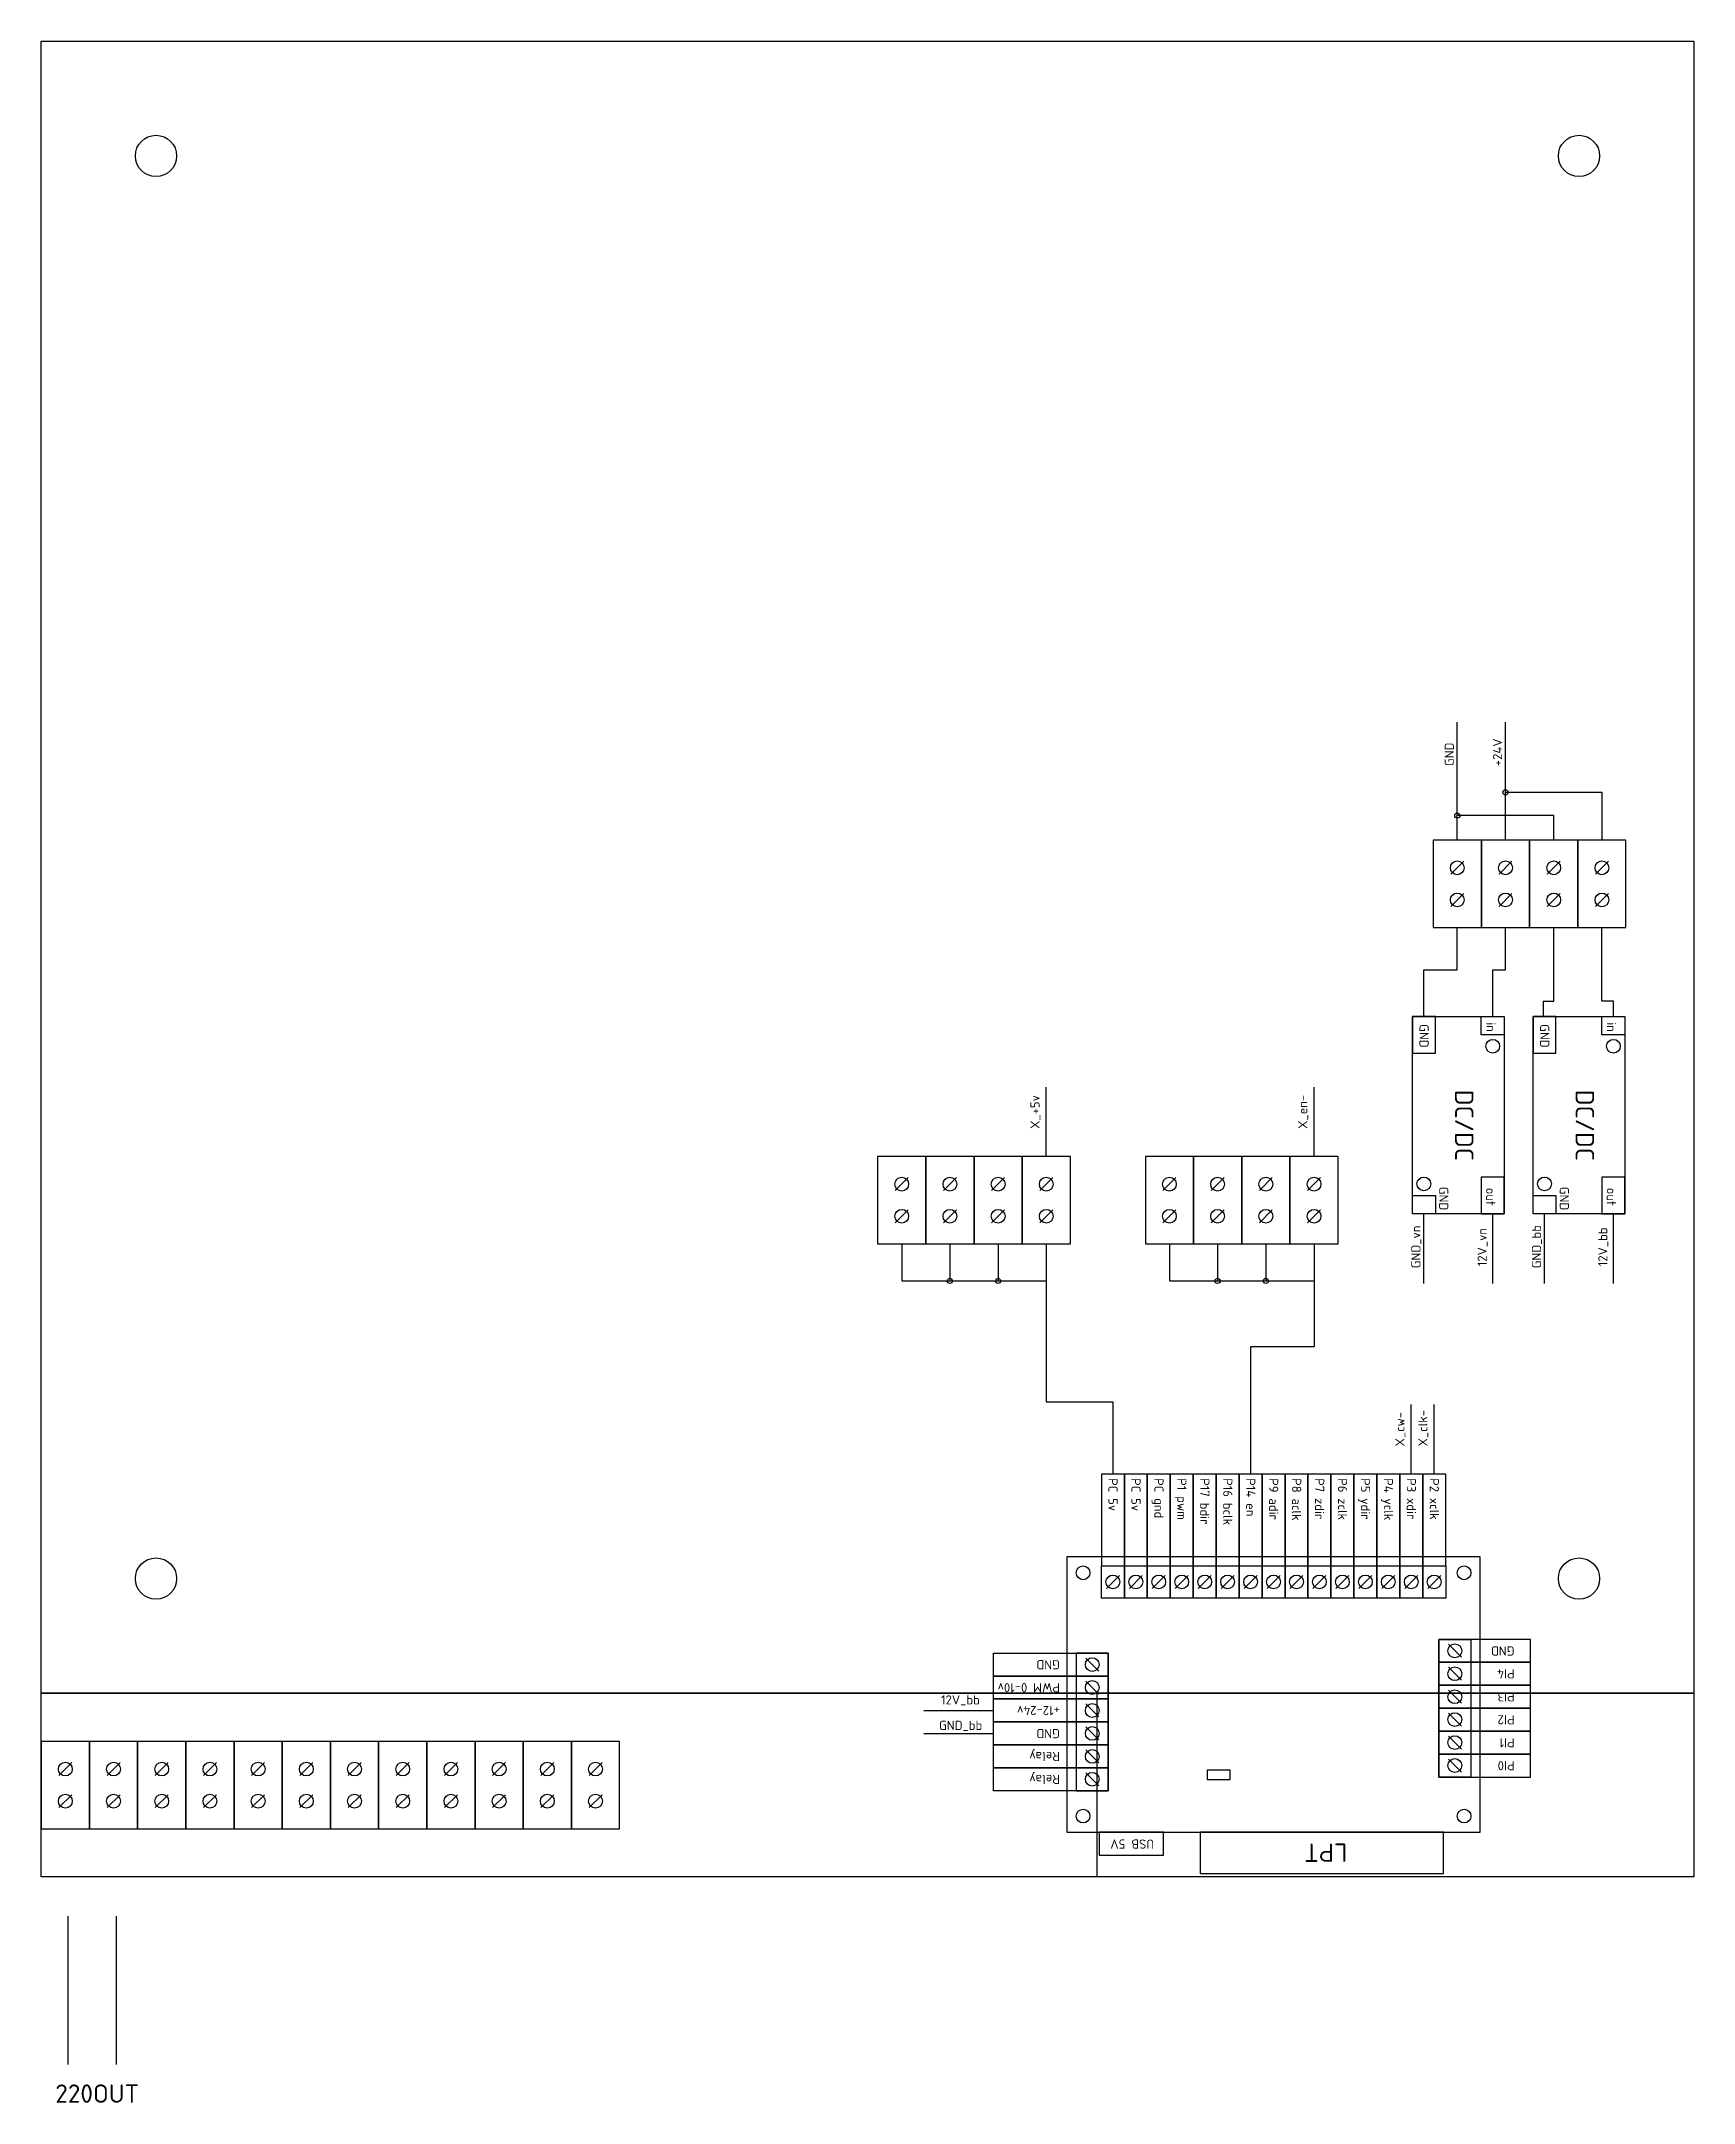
# Model space of a CAD drawing. Header units: millimetres. Extents: x 0 to 1196, y -142 to 844.
# Drawn here: x 836.3 to 1196.3, y -89.2 to 360 of the extents above; entities that cross this region are included whole.
import ezdxf

# ---------------------------------------------------------------- set-up
doc = ezdxf.new("R2010")
doc.units = ezdxf.units.MM
doc.styles.get("Standard").update_dxf_attribs({"font": 'isocpeur.ttf'})

msp = doc.modelspace()

# ---------------------------------------------------------------- texts
for s, height, rotation, p in [('GND', 2, 90, (1144.042, 202.042)), ('+24V', 2, 90, (1154.542, 202.042)), ('GND', 2, 270, (1136.544, 145.821)), ('in', 2, 270, (1151.119, 146.23)), ('GND', 2, 270, (1162.824, 145.821)), ('in', 2, 270, (1177.399, 146.23)), ('X_en-', 2, 90, (1112.114, 122.993)), ('DC/DC', 4, 270, (1144.307, 131.525)), ('DC/DC', 4, 270, (1170.587, 131.525)), ('X_+5v', 2, 90, (1053.792, 122.993)), ('GND', 2, 270, (1140.835, 110.388)), ('out', 2, 270, (1151.076, 110.173)), ('GND', 2, 270, (1167.115, 110.388)), ('out', 2, 270, (1177.356, 110.173)), ('GND_vn', 2, 90, (1136.762, 92.603)), ('12V_vn', 2, 90, (1151.21, 93.051)), ('GND_bb', 2, 90, (1163.042, 92.603)), ('12V_bb', 2, 90, (1177.49, 93.051)), ('X_cw-', 2, 90, (1133.293, 53.807)), ('X_clk-', 2, 90, (1138.293, 53.807)), ('PC 5v', 2, 270, (1068.792, 46.876)), ('PC 5v', 2, 270, (1073.792, 46.876)), ('PC gnd', 2, 270, (1078.792, 46.876)), ('P1 pwm', 2, 270, (1083.792, 46.876)), ('P17 bdir', 2, 270, (1088.792, 46.876)), ('P16 bclk', 2, 270, (1093.792, 46.876)), ('P14 en', 2, 270, (1098.792, 46.876)), ('P9 adir', 2, 270, (1103.792, 46.876)), ('P8 aclk', 2, 270, (1108.792, 46.876)), ('P7 zdir', 2, 270, (1113.792, 46.876)), ('P6 zclk', 2, 270, (1118.792, 46.876)), ('P5 ydir', 2, 270, (1123.792, 46.876)), ('P4 yclk', 2, 270, (1128.792, 46.876)), ('P3 xdir', 2, 270, (1133.792, 46.876)), ('P2 xclk', 2, 270, (1138.792, 46.876)), ('GND', 2, 180, (1157.254, 10.23)), ('GND', 2, 180, (1058.223, 7.23)), ('PI4', 2, 180, (1157.254, 5.23)), ('PWM 0-10v', 2, 180, (1058.223, 2.23)), ('PI3', 2, 180, (1157.254, 0.23)), ('+12-24v', 2, 180, (1058.223, -2.77)), ('GND', 2, 180, (1058.223, -7.77)), ('PI2', 2, 180, (1157.254, -4.77)), ('Relay', 2, 180, (1058.223, -12.77)), ('PI1', 2, 180, (1157.254, -9.77)), ('Relay', 2, 180, (1058.223, -17.77)), ('PI0', 2, 180, (1157.254, -14.77)), ('USB 5V', 2, 180, (1078.749, -31.851)), ('LPT', 4, 180, (1120.795, -32.717))]:
    msp.add_text(s, height=height, rotation=rotation).set_placement(p)
for s, height, p in [('12V_bb', 2, (1032.315, -2.436)), ('GND_bb', 2, (1031.868, -7.988)), ('220OUT', 4, (839.365, -89.222))]:
    msp.add_text(s, height=height).set_placement(p)

# ---------------------------------------------------------------- linework, layer by layer
for p, q in [((1144.791, 185.886), (1144.791, 211.638)), ((1155.291, 185.886), (1155.291, 211.638)), ((1143.376, 178.472), (1146.205, 181.3)), ((1153.876, 178.472), (1156.705, 181.3)), ((1164.376, 178.472), (1167.205, 181.3)), ((1174.876, 178.472), (1177.705, 181.3)), ((1143.376, 171.472), (1146.205, 174.3)), ((1153.876, 171.472), (1156.705, 174.3)), ((1164.376, 171.472), (1167.205, 174.3)), ((1174.876, 171.472), (1177.705, 174.3)), ((1055.258, 116.949), (1055.258, 132.12)), ((1113.58, 116.949), (1113.58, 132.12)), ((1022.344, 109.535), (1025.172, 112.364)), ((1032.844, 109.535), (1035.672, 112.364)), ((1043.344, 109.535), (1046.172, 112.364)), ((1053.844, 109.535), (1056.672, 112.364)), ((1080.665, 109.535), (1083.494, 112.364)), ((1091.165, 109.535), (1093.994, 112.364)), ((1101.665, 109.535), (1104.494, 112.364)), ((1112.165, 109.535), (1114.994, 112.364)), ((1022.344, 102.535), (1025.172, 105.364)), ((1032.844, 102.535), (1035.672, 105.364)), ((1043.344, 102.535), (1046.172, 105.364)), ((1053.844, 102.535), (1056.672, 105.364)), ((1080.665, 102.535), (1083.494, 105.364)), ((1091.165, 102.535), (1093.994, 105.364)), ((1101.665, 102.535), (1104.494, 105.364)), ((1112.165, 102.535), (1114.994, 105.364)), ((1137.511, 89.324), (1137.511, 104.494)), ((1152.511, 89.324), (1152.511, 104.494)), ((1163.791, 89.324), (1163.791, 104.494)), ((1178.791, 89.324), (1178.791, 104.494)), ((1034.258, 97.949), (1034.258, 89.869)), ((1044.758, 97.949), (1044.758, 89.869)), ((1092.58, 97.949), (1092.58, 89.869)), ((1103.08, 97.949), (1103.08, 89.869)), ((1134.759, 47.763), (1134.759, 62.934)), ((1139.759, 47.763), (1139.759, 62.934)), ((1068.345, 22.849), (1071.173, 25.678)), ((1073.345, 22.849), (1076.173, 25.678)), ((1078.345, 22.849), (1081.173, 25.678)), ((1083.345, 22.849), (1086.173, 25.678)), ((1088.345, 22.849), (1091.173, 25.678)), ((1093.345, 22.849), (1096.173, 25.678)), ((1098.345, 22.849), (1101.173, 25.678)), ((1103.345, 22.849), (1106.173, 25.678)), ((1108.345, 22.849), (1111.173, 25.678)), ((1113.345, 22.849), (1116.173, 25.678)), ((1118.345, 22.849), (1121.173, 25.678)), ((1123.345, 22.849), (1126.173, 25.678)), ((1128.345, 22.849), (1131.173, 25.678)), ((1133.345, 22.849), (1136.173, 25.678)), ((1138.345, 22.849), (1141.173, 25.678)), ((1142.845, 10.678), (1145.673, 7.849)), ((1063.845, 7.678), (1066.673, 4.849)), ((1142.845, 5.678), (1145.673, 2.849)), ((1063.845, 2.678), (1066.673, -0.151)), ((1142.845, 0.678), (1145.673, -2.151)), ((1028.588, -3.737), (1043.759, -3.737)), ((1063.845, -2.322), (1066.673, -5.151)), ((1066.304, -40), (1066.304, 0)), ((1142.845, -4.322), (1145.673, -7.151)), ((1028.588, -8.737), (1043.759, -8.737)), ((1063.845, -7.322), (1066.673, -10.151)), ((1063.845, -12.322), (1066.673, -15.151)), ((1142.845, -9.322), (1145.673, -12.151)), ((840.139, -17.914), (842.968, -15.086)), ((850.639, -17.914), (853.468, -15.086)), ((861.139, -17.914), (863.968, -15.086)), ((871.639, -17.914), (874.468, -15.086)), ((882.139, -17.914), (884.968, -15.086)), ((892.639, -17.914), (895.468, -15.086)), ((903.139, -17.914), (905.968, -15.086)), ((913.639, -17.914), (916.468, -15.086)), ((924.139, -17.914), (926.968, -15.086)), ((934.639, -17.914), (937.468, -15.086)), ((945.139, -17.914), (947.968, -15.086)), ((955.639, -17.914), (958.468, -15.086)), ((1063.845, -17.322), (1066.673, -20.151)), ((1142.845, -14.322), (1145.673, -17.151)), ((840.139, -24.914), (842.968, -22.086)), ((850.639, -24.914), (853.468, -22.086)), ((861.139, -24.914), (863.968, -22.086)), ((871.639, -24.914), (874.468, -22.086)), ((882.139, -24.914), (884.968, -22.086)), ((892.639, -24.914), (895.468, -22.086)), ((903.139, -24.914), (905.968, -22.086)), ((913.639, -24.914), (916.468, -22.086)), ((924.139, -24.914), (926.968, -22.086)), ((934.639, -24.914), (937.468, -22.086)), ((945.139, -24.914), (947.968, -22.086)), ((955.639, -24.914), (958.468, -22.086)), ((842.122, -48.531), (842.122, -80.879)), ((852.622, -48.531), (852.622, -80.879))]:
    msp.add_line(p, q)
for points in [[(1196.304, 0), (836.304, 0), (836.304, 360), (1196.304, 360)], [(1139.541, 166.886), (1150.041, 166.886), (1150.041, 185.886), (1139.541, 185.886)], [(1150.041, 166.886), (1160.541, 166.886), (1160.541, 185.886), (1150.041, 185.886)], [(1160.541, 166.886), (1171.041, 166.886), (1171.041, 185.886), (1160.541, 185.886)], [(1171.041, 166.886), (1181.541, 166.886), (1181.541, 185.886), (1171.041, 185.886)], [(1155.011, 147.494), (1155.011, 104.494), (1135.011, 104.494), (1135.011, 147.494)], [(1135.011, 147.494), (1135.011, 139.494), (1140.011, 139.494), (1140.011, 147.494)], [(1155.011, 147.494), (1155.011, 143.494), (1150.011, 143.494), (1150.011, 147.494)], [(1181.291, 147.494), (1181.291, 104.494), (1161.291, 104.494), (1161.291, 147.494)], [(1161.291, 147.494), (1161.291, 139.494), (1166.291, 139.494), (1166.291, 147.494)], [(1181.291, 147.494), (1181.291, 143.494), (1176.291, 143.494), (1176.291, 147.494)], [(1018.508, 97.949), (1029.008, 97.949), (1029.008, 116.949), (1018.508, 116.949)], [(1029.008, 97.949), (1039.508, 97.949), (1039.508, 116.949), (1029.008, 116.949)], [(1039.508, 97.949), (1050.008, 97.949), (1050.008, 116.949), (1039.508, 116.949)], [(1050.008, 97.949), (1060.508, 97.949), (1060.508, 116.949), (1050.008, 116.949)], [(1076.83, 97.949), (1087.33, 97.949), (1087.33, 116.949), (1076.83, 116.949)], [(1087.33, 97.949), (1097.83, 97.949), (1097.83, 116.949), (1087.33, 116.949)], [(1097.83, 97.949), (1108.33, 97.949), (1108.33, 116.949), (1097.83, 116.949)], [(1108.33, 97.949), (1118.83, 97.949), (1118.83, 116.949), (1108.33, 116.949)], [(1155.011, 104.494), (1155.011, 112.494), (1150.011, 112.494), (1150.011, 104.494)], [(1181.291, 104.494), (1181.291, 112.494), (1176.291, 112.494), (1176.291, 104.494)], [(1135.011, 104.494), (1135.011, 108.494), (1140.011, 108.494), (1140.011, 104.494)], [(1161.291, 104.494), (1161.291, 108.494), (1166.291, 108.494), (1166.291, 104.494)], [(1072.259, 27.763), (1072.259, 47.763), (1067.259, 47.763), (1067.259, 27.763)], [(1077.259, 27.763), (1077.259, 47.763), (1072.259, 47.763), (1072.259, 27.763)], [(1082.259, 27.763), (1082.259, 47.763), (1077.259, 47.763), (1077.259, 27.763)], [(1087.259, 27.763), (1087.259, 47.763), (1082.259, 47.763), (1082.259, 27.763)], [(1092.259, 27.763), (1092.259, 47.763), (1087.259, 47.763), (1087.259, 27.763)], [(1097.259, 27.763), (1097.259, 47.763), (1092.259, 47.763), (1092.259, 27.763)], [(1102.259, 27.763), (1102.259, 47.763), (1097.259, 47.763), (1097.259, 27.763)], [(1107.259, 27.763), (1107.259, 47.763), (1102.259, 47.763), (1102.259, 27.763)], [(1112.259, 27.763), (1112.259, 47.763), (1107.259, 47.763), (1107.259, 27.763)], [(1117.259, 27.763), (1117.259, 47.763), (1112.259, 47.763), (1112.259, 27.763)], [(1122.259, 27.763), (1122.259, 47.763), (1117.259, 47.763), (1117.259, 27.763)], [(1127.259, 27.763), (1127.259, 47.763), (1122.259, 47.763), (1122.259, 27.763)], [(1132.259, 27.763), (1132.259, 47.763), (1127.259, 47.763), (1127.259, 27.763)], [(1137.259, 27.763), (1137.259, 47.763), (1132.259, 47.763), (1132.259, 27.763)], [(1142.259, 27.763), (1142.259, 47.763), (1137.259, 47.763), (1137.259, 27.763)], [(1149.759, 29.763), (1059.759, 29.763), (1059.759, -30.237), (1149.759, -30.237)], [(1142.259, 27.763), (1142.259, 20.763), (1067.259, 20.763), (1067.259, 27.763)], [(1067.259, 27.763), (1072.259, 27.763), (1072.259, 20.763), (1067.259, 20.763)], [(1072.259, 27.763), (1077.259, 27.763), (1077.259, 20.763), (1072.259, 20.763)], [(1077.259, 27.763), (1082.259, 27.763), (1082.259, 20.763), (1077.259, 20.763)], [(1082.259, 27.763), (1087.259, 27.763), (1087.259, 20.763), (1082.259, 20.763)], [(1087.259, 27.763), (1092.259, 27.763), (1092.259, 20.763), (1087.259, 20.763)], [(1092.259, 27.763), (1097.259, 27.763), (1097.259, 20.763), (1092.259, 20.763)], [(1097.259, 27.763), (1102.259, 27.763), (1102.259, 20.763), (1097.259, 20.763)], [(1102.259, 27.763), (1107.259, 27.763), (1107.259, 20.763), (1102.259, 20.763)], [(1107.259, 27.763), (1112.259, 27.763), (1112.259, 20.763), (1107.259, 20.763)], [(1112.259, 27.763), (1117.259, 27.763), (1117.259, 20.763), (1112.259, 20.763)], [(1117.259, 27.763), (1122.259, 27.763), (1122.259, 20.763), (1117.259, 20.763)], [(1122.259, 27.763), (1127.259, 27.763), (1127.259, 20.763), (1122.259, 20.763)], [(1127.259, 27.763), (1132.259, 27.763), (1132.259, 20.763), (1127.259, 20.763)], [(1132.259, 27.763), (1137.259, 27.763), (1137.259, 20.763), (1132.259, 20.763)], [(1137.259, 27.763), (1142.259, 27.763), (1142.259, 20.763), (1137.259, 20.763)], [(1140.759, 11.763), (1147.759, 11.763), (1147.759, -18.237), (1140.759, -18.237)], [(1140.759, 6.763), (1160.759, 6.763), (1160.759, 11.763), (1140.759, 11.763)], [(1068.759, 3.763), (1043.759, 3.763), (1043.759, 8.763), (1068.759, 8.763)], [(1068.759, 8.763), (1061.759, 8.763), (1061.759, -21.237), (1068.759, -21.237)], [(1140.759, 1.763), (1160.759, 1.763), (1160.759, 6.763), (1140.759, 6.763)], [(1068.759, -1.237), (1043.759, -1.237), (1043.759, 3.763), (1068.759, 3.763)], [(1140.759, -3.237), (1160.759, -3.237), (1160.759, 1.763), (1140.759, 1.763)], [(836.304, 0), (1196.304, 0), (1196.304, -40), (836.304, -40)], [(1068.759, -6.237), (1043.759, -6.237), (1043.759, -1.237), (1068.759, -1.237)], [(1140.759, -8.237), (1160.759, -8.237), (1160.759, -3.237), (1140.759, -3.237)], [(1068.759, -11.237), (1043.759, -11.237), (1043.759, -6.237), (1068.759, -6.237)], [(1140.759, -13.237), (1160.759, -13.237), (1160.759, -8.237), (1140.759, -8.237)], [(836.304, -29.5), (962.304, -29.5), (962.304, -10.5), (836.304, -10.5)], [(836.304, -29.5), (846.804, -29.5), (846.804, -10.5), (836.304, -10.5)], [(846.804, -29.5), (857.304, -29.5), (857.304, -10.5), (846.804, -10.5)], [(857.304, -29.5), (867.804, -29.5), (867.804, -10.5), (857.304, -10.5)], [(867.804, -29.5), (878.304, -29.5), (878.304, -10.5), (867.804, -10.5)], [(878.304, -29.5), (888.804, -29.5), (888.804, -10.5), (878.304, -10.5)], [(888.804, -29.5), (899.304, -29.5), (899.304, -10.5), (888.804, -10.5)], [(899.304, -29.5), (909.804, -29.5), (909.804, -10.5), (899.304, -10.5)], [(909.804, -29.5), (920.304, -29.5), (920.304, -10.5), (909.804, -10.5)], [(920.304, -29.5), (930.804, -29.5), (930.804, -10.5), (920.304, -10.5)], [(930.804, -29.5), (941.304, -29.5), (941.304, -10.5), (930.804, -10.5)], [(941.304, -29.5), (951.804, -29.5), (951.804, -10.5), (941.304, -10.5)], [(951.804, -29.5), (962.304, -29.5), (962.304, -10.5), (951.804, -10.5)], [(1068.759, -16.237), (1043.759, -16.237), (1043.759, -11.237), (1068.759, -11.237)], [(1140.759, -18.237), (1160.759, -18.237), (1160.759, -13.237), (1140.759, -13.237)], [(1068.759, -21.237), (1043.759, -21.237), (1043.759, -16.237), (1068.759, -16.237)], [(1090.291, -18.771), (1095.291, -18.771), (1095.291, -16.771), (1090.291, -16.771)], [(1080.759, -30.237), (1066.759, -30.237), (1066.759, -35.237), (1080.759, -35.237)], [(1141.759, -30.237), (1088.759, -30.237), (1088.759, -39.237), (1141.759, -39.237)]]:
    msp.add_lwpolyline(points, close=True)
for points in [[(1155.291, 196.345), (1176.291, 196.345), (1176.291, 185.886)], [(1165.791, 185.886), (1165.791, 191.263), (1144.791, 191.263)], [(1137.511, 147.494), (1137.511, 157.626), (1144.791, 157.626), (1144.791, 166.886)], [(1152.511, 147.494), (1152.511, 157.626), (1155.291, 157.626), (1155.291, 166.886)], [(1163.472, 150.846), (1165.791, 150.846), (1165.791, 166.886)], [(1176.291, 155.779), (1176.291, 166.886)], [(1178.791, 147.494), (1178.791, 150.846), (1176.291, 150.846), (1176.291, 155.779)], [(1163.472, 150.846), (1163.472, 147.494)], [(1023.758, 97.949), (1023.758, 89.869), (1055.258, 89.869)], [(1055.258, 97.949), (1055.258, 63.525), (1069.759, 63.525), (1069.759, 47.763)], [(1082.08, 97.949), (1082.08, 89.869), (1113.58, 89.869)], [(1113.58, 97.949), (1113.58, 75.487), (1099.759, 75.487), (1099.759, 47.763)]]:
    msp.add_lwpolyline(points)
for centre, radius in [((861.304, 335), 4.5), ((1171.304, 335), 4.5), ((1155.291, 196.345), 0.57), ((1144.791, 191.263), 0.57), ((1144.791, 179.886), 1.5), ((1155.291, 179.886), 1.5), ((1165.791, 179.886), 1.5), ((1176.291, 179.886), 1.5), ((1144.791, 172.886), 1.5), ((1155.291, 172.886), 1.5), ((1165.791, 172.886), 1.5), ((1176.291, 172.886), 1.5), ((1152.511, 140.994), 1.5), ((1178.791, 140.994), 1.5), ((1023.758, 110.949), 1.5), ((1034.258, 110.949), 1.5), ((1044.758, 110.949), 1.5), ((1055.258, 110.949), 1.5), ((1082.08, 110.949), 1.5), ((1092.58, 110.949), 1.5), ((1103.08, 110.949), 1.5), ((1113.58, 110.949), 1.5), ((1137.511, 110.994), 1.5), ((1163.791, 110.994), 1.5), ((1023.758, 103.949), 1.5), ((1034.258, 103.949), 1.5), ((1044.758, 103.949), 1.5), ((1055.258, 103.949), 1.5), ((1082.08, 103.949), 1.5), ((1092.58, 103.949), 1.5), ((1103.08, 103.949), 1.5), ((1113.58, 103.949), 1.5), ((1034.258, 89.869), 0.57), ((1044.758, 89.869), 0.57), ((1092.58, 89.869), 0.57), ((1103.08, 89.869), 0.57), ((861.304, 25), 4.5), ((1063.259, 26.263), 1.5), ((1146.259, 26.263), 1.5), ((1171.304, 25), 4.5), ((1069.759, 24.263), 1.5), ((1074.759, 24.263), 1.5), ((1079.759, 24.263), 1.5), ((1084.759, 24.263), 1.5), ((1089.759, 24.263), 1.5), ((1094.759, 24.263), 1.5), ((1099.759, 24.263), 1.5), ((1104.759, 24.263), 1.5), ((1109.759, 24.263), 1.5), ((1114.759, 24.263), 1.5), ((1119.759, 24.263), 1.5), ((1124.759, 24.263), 1.5), ((1129.759, 24.263), 1.5), ((1134.759, 24.263), 1.5), ((1139.759, 24.263), 1.5), ((1144.259, 9.263), 1.5), ((1065.259, 6.263), 1.5), ((1144.259, 4.263), 1.5), ((1065.259, 1.263), 1.5), ((1144.259, -0.737), 1.5), ((1065.259, -3.737), 1.5), ((1144.259, -5.737), 1.5), ((1065.259, -8.737), 1.5), ((1065.259, -13.737), 1.5), ((1144.259, -10.737), 1.5), ((841.554, -16.5), 1.5), ((852.054, -16.5), 1.5), ((862.554, -16.5), 1.5), ((873.054, -16.5), 1.5), ((883.554, -16.5), 1.5), ((894.054, -16.5), 1.5), ((904.554, -16.5), 1.5), ((915.054, -16.5), 1.5), ((925.554, -16.5), 1.5), ((936.054, -16.5), 1.5), ((946.554, -16.5), 1.5), ((957.054, -16.5), 1.5), ((1065.259, -18.737), 1.5), ((1144.259, -15.737), 1.5), ((841.554, -23.5), 1.5), ((852.054, -23.5), 1.5), ((862.554, -23.5), 1.5), ((873.054, -23.5), 1.5), ((883.554, -23.5), 1.5), ((894.054, -23.5), 1.5), ((904.554, -23.5), 1.5), ((915.054, -23.5), 1.5), ((925.554, -23.5), 1.5), ((936.054, -23.5), 1.5), ((946.554, -23.5), 1.5), ((957.054, -23.5), 1.5), ((1063.259, -26.737), 1.5), ((1146.259, -26.737), 1.5)]:
    msp.add_circle(centre, radius)

msp.set_redraw_order([(e.dxf.handle, doc.entitydb.next_handle()) for e in msp.query("TEXT MTEXT ATTDEF DIMENSION ARC_DIMENSION")])  # texts and dimensions are drawn at this point

doc.saveas('drawing.dxf')
